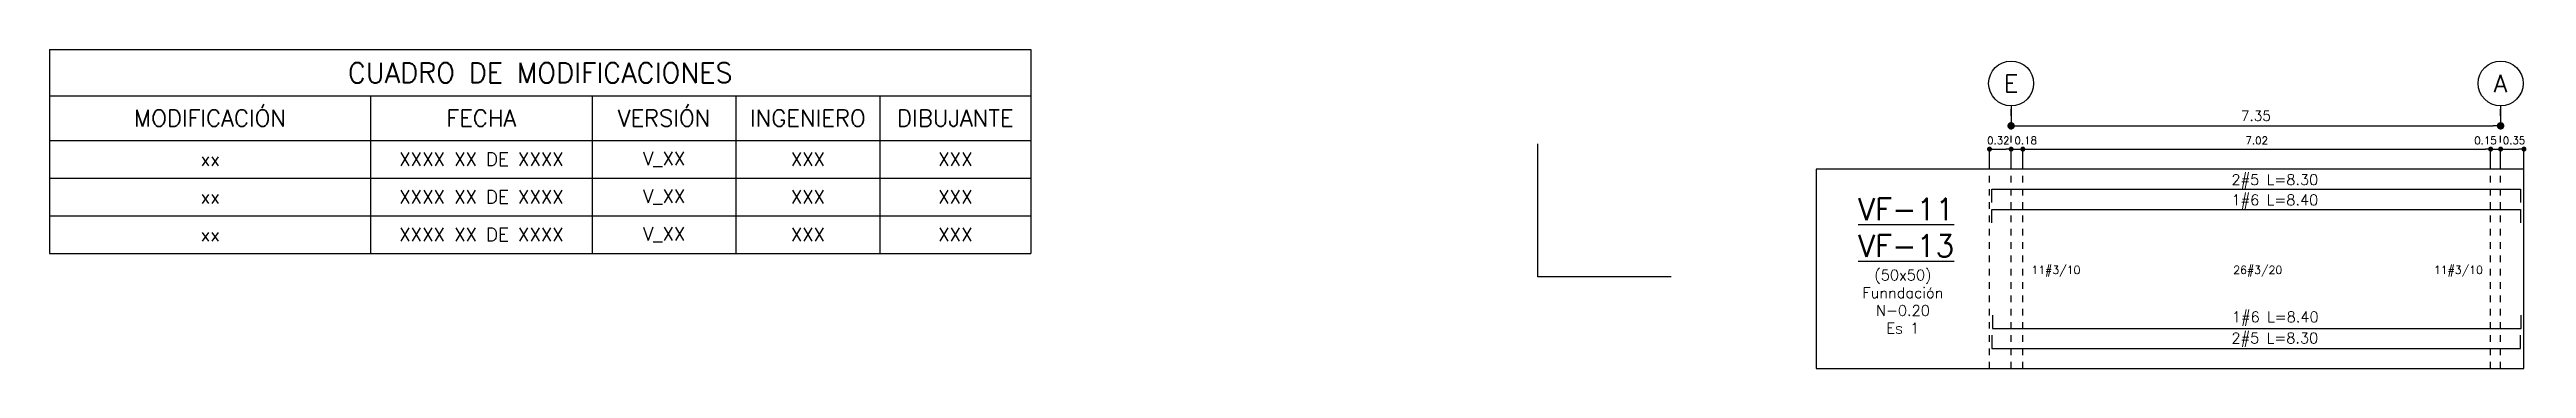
# Model space of a CAD drawing. Header units: millimetres. Extents: x 0 to 197, y -27 to 41.
# Drawn here: x 0 to 37.17, y -10.76 to -5.96 of the extents above; entities that cross this region are included whole.
import ezdxf
from ezdxf.enums import TextEntityAlignment as Align

# ---------------------------------------------------------------- set-up
doc = ezdxf.new("R2010")
doc.units = ezdxf.units.MM
doc.header["$LTSCALE"] = 0.01
doc.header["$PDMODE"] = 3
doc.linetypes.add('DASHDOT', pattern=[1, 0.5, -0.25, 0, -0.25])
doc.linetypes.add('DASHED2', pattern=[0.375, 0.25, -0.125])
for name, color, linetype in [('FC_BORDES', 4, 'Continuous'), ('FC_CIRCULO DE EJES', 3, 'Continuous'), ('FC_COTAS', 1, 'Continuous'), ('FC_COTAS @ 75', 1, 'Continuous'), ('FC_EJES', 1, 'DASHDOT'), ('FC_PROYECCION', 6, 'DASHED2'), ('FC_R-175', 5, 'Continuous'), ('FC_R-60', 11, 'Continuous'), ('FC_R-80', 11, 'Continuous'), ('FC_REFUERZO', 5, 'Continuous')]:
    doc.layers.add(name, color=color, linetype=linetype)
doc.layers.add('FC_HOJA', color=230, linetype='Continuous', plot=False)
doc.styles.add('FC_TEXT1', font='romans.shx')
doc.styles.get("Standard").update_dxf_attribs({"font": 'romans.shx'})
doc.dimstyles.new('FC_COTAS', dxfattribs={"dimtxt": 0.0015, "dimasz": 0.001, "dimexe": 0, "dimexo": 0, "dimgap": 0.001, "dimtad": 1, "dimtih": 1, "dimtoh": 1, "dimzin": 0, "dimdsep": 46, "dimtxsty": 'FC_TEXT1', "dimblk": 'DOT', "dimcen": 0.09, "dimclrd": 256, "dimclre": 256, "dimclrt": 256, "dimadec": 0, "dimazin": 0, "dimtfac": 1, "dimtix": 1, "dimtmove": 2, "dimatfit": 3, "dimfxl": 1.002, "dimtolj": 1, "dimtzin": 0, "dimlwd": -1, "dimarcsym": 0})
doc.dimstyles.new('FC_COTAS EJES', dxfattribs={"dimtxt": 0.002, "dimasz": 0.0015, "dimexe": 0, "dimexo": 0, "dimgap": 0.001, "dimtad": 1, "dimtih": 1, "dimtoh": 1, "dimzin": 0, "dimdsep": 46, "dimtxsty": 'FC_TEXT1', "dimblk": 'DOT', "dimcen": 0.09, "dimclrd": 256, "dimclre": 256, "dimclrt": 256, "dimadec": 0, "dimazin": 0, "dimtfac": 1, "dimtix": 1, "dimtmove": 2, "dimatfit": 3, "dimfxl": 1.002, "dimtolj": 1, "dimtzin": 0, "dimlwd": -1, "dimarcsym": 0})

msp = doc.modelspace()

# ---------------------------------------------------------------- texts
at = {"layer": 'FC_R-175', "ltscale": 0.6, "insert": (27.8638, -8.1976), "char_height": 0.33, "width": 1.168671, "attachment_point": 2}
msp.add_mtext('{\\LVF-11\\PVF-13}', dxfattribs=at)
at = {"layer": 'FC_R-60'}
for s, p in [('11#3/10', (30.1107, -9.3358)), ('26#3/20', (33.1393, -9.3358)), ('11#3/10', (36.1504, -9.3358))]:
    msp.add_text(s, height=0.12, dxfattribs=at).set_placement(p, align=Align.CENTER)
at = {"layer": 'FC_R-80'}
for s, p in [('2#5 L=8.30', (33.3956, -7.9987)), ('1#6 L=8.40', (33.3956, -8.3027)), ('1#6 L=8.40', (33.4018, -10.0618)), ('2#5 L=8.30', (33.3956, -10.3798))]:
    msp.add_text(s, height=0.16, dxfattribs=at).set_placement(p, align=Align.CENTER)
at = {"layer": 'FC_R-80', "ltscale": 0.6, "insert": (27.8143, -9.2728), "char_height": 0.16, "width": 0.953981, "attachment_point": 2}
msp.add_mtext('(50x50)\\PFunndación \\PN-0.20\\PEs 1', dxfattribs=at)

# ---------------------------------------------------------------- blocks, each defined once
blk = doc.blocks.new('FC_B_Eje')
at = {"layer": 'FC_CIRCULO DE EJES', "ltscale": 1.5}
blk.add_circle((0, 0), 0.0045, dxfattribs=at)
at = {"ltscale": 1.5, "style": 'FC_TEXT1'}
blk.add_attdef('EJE', text='', height=0.0035, dxfattribs=at).set_placement((0, 0), align=Align.MIDDLE_CENTER)
blk = doc.blocks.new('_Dot')
at = {"color": 0, "linetype": 'ByBlock', "lineweight": -2}
blk.add_line((-0.5, 0), (-1, 0), dxfattribs=at)
at = {"color": 0, "linetype": 'ByBlock', "const_width": 0.5}
blk.add_lwpolyline([(-0.25, 0, 1), (0.25, 0, 1)], format="xyb", close=True, dxfattribs=at)
blk = doc.blocks.new('*D206')
at = {"layer": 'Defpoints', "color": 0, "ltscale": 0.6, "transparency": 16777216}
for p in [(29.438, -6.809), (36.784, -6.809), (36.784, -7.109)]:
    blk.add_point(p, dxfattribs=at)
at = {"layer": 'FC_COTAS', "lineweight": -2, "ltscale": 0.6, "transparency": 16777216}
for p, q in [((29.438, -6.809), (29.438, -7.109)), ((36.784, -6.809), (36.784, -7.109))]:
    blk.add_line(p, q, dxfattribs=at)
at = {"layer": 'FC_COTAS', "ltscale": 0.6, "transparency": 16777216}
blk.add_line((29.55, -7.109), (36.672, -7.109), dxfattribs=at)
at = {"layer": 'FC_COTAS', "ltscale": 0.6, "transparency": 16777216, "xscale": 0.1125, "yscale": 0.1125, "zscale": 0.1125, "rotation": 180}
blk.add_blockref('_Dot', (29.438, -7.109), dxfattribs=at)
at = {"layer": 'FC_COTAS', "ltscale": 0.6, "transparency": 16777216, "xscale": 0.1125, "yscale": 0.1125, "zscale": 0.1125}
blk.add_blockref('_Dot', (36.784, -7.109), dxfattribs=at)
at = {"layer": 'FC_COTAS', "ltscale": 0.6, "transparency": 16777216, "insert": (33.111, -6.959), "char_height": 0.15, "attachment_point": 5, "style": 'FC_TEXT1'}
blk.add_mtext('\\A1;7.35', dxfattribs=at)
blk = doc.blocks.new('*D207')
at = {"layer": 'Defpoints', "color": 0, "ltscale": 0.6, "transparency": 16777216}
for p in [(29.114, -7.759), (29.438, -7.459), (29.438, -7.759)]:
    blk.add_point(p, dxfattribs=at)
at = {"layer": 'FC_COTAS', "lineweight": -2, "ltscale": 0.6, "transparency": 16777216}
for p, q in [((29.114, -7.759), (29.114, -7.459)), ((29.438, -7.759), (29.438, -7.459))]:
    blk.add_line(p, q, dxfattribs=at)
at = {"layer": 'FC_COTAS', "ltscale": 0.6, "transparency": 16777216}
blk.add_line((29.189, -7.459), (29.363, -7.459), dxfattribs=at)
at = {"layer": 'FC_COTAS', "ltscale": 0.6, "transparency": 16777216, "xscale": 0.075, "yscale": 0.075, "zscale": 0.075, "rotation": 180}
blk.add_blockref('_Dot', (29.114, -7.459), dxfattribs=at)
at = {"layer": 'FC_COTAS', "ltscale": 0.6, "transparency": 16777216, "xscale": 0.075, "yscale": 0.075, "zscale": 0.075}
blk.add_blockref('_Dot', (29.438, -7.459), dxfattribs=at)
at = {"layer": 'FC_COTAS', "ltscale": 0.6, "transparency": 16777216, "insert": (29.246, -7.328), "char_height": 0.1125, "attachment_point": 5, "style": 'FC_TEXT1'}
blk.add_mtext('\\A1;0.32', dxfattribs=at)
blk = doc.blocks.new('*D208')
at = {"layer": 'Defpoints', "color": 0, "ltscale": 0.6, "transparency": 16777216}
for p in [(29.438, -7.759), (29.614, -7.459), (29.614, -7.759)]:
    blk.add_point(p, dxfattribs=at)
at = {"layer": 'FC_COTAS', "lineweight": -2, "ltscale": 0.6, "transparency": 16777216}
for p, q in [((29.438, -7.759), (29.438, -7.459)), ((29.614, -7.759), (29.614, -7.459))]:
    blk.add_line(p, q, dxfattribs=at)
at = {"layer": 'FC_COTAS', "ltscale": 0.6, "transparency": 16777216}
blk.add_line((29.438, -7.459), (29.614, -7.459), dxfattribs=at)
at = {"layer": 'FC_COTAS', "ltscale": 0.6, "transparency": 16777216, "insert": (29.657, -7.328), "char_height": 0.1125, "attachment_point": 5, "style": 'FC_TEXT1'}
blk.add_mtext('\\A1;0.18', dxfattribs=at)
blk = doc.blocks.new('*D209')
at = {"layer": 'Defpoints', "color": 0, "ltscale": 0.6, "transparency": 16777216}
for p in [(29.614, -7.759), (36.634, -7.459), (36.634, -7.759)]:
    blk.add_point(p, dxfattribs=at)
at = {"layer": 'FC_COTAS', "lineweight": -2, "ltscale": 0.6, "transparency": 16777216}
for p, q in [((29.614, -7.759), (29.614, -7.459)), ((36.634, -7.759), (36.634, -7.459))]:
    blk.add_line(p, q, dxfattribs=at)
at = {"layer": 'FC_COTAS', "ltscale": 0.6, "transparency": 16777216}
blk.add_line((29.689, -7.459), (36.559, -7.459), dxfattribs=at)
at = {"layer": 'FC_COTAS', "ltscale": 0.6, "transparency": 16777216, "xscale": 0.075, "yscale": 0.075, "zscale": 0.075, "rotation": 180}
blk.add_blockref('_Dot', (29.614, -7.459), dxfattribs=at)
at = {"layer": 'FC_COTAS', "ltscale": 0.6, "transparency": 16777216, "xscale": 0.075, "yscale": 0.075, "zscale": 0.075}
blk.add_blockref('_Dot', (36.634, -7.459), dxfattribs=at)
at = {"layer": 'FC_COTAS', "ltscale": 0.6, "transparency": 16777216, "insert": (33.124, -7.328), "char_height": 0.1125, "attachment_point": 5, "style": 'FC_TEXT1'}
blk.add_mtext('\\A1;7.02', dxfattribs=at)
blk = doc.blocks.new('*D210')
at = {"layer": 'Defpoints', "color": 0, "ltscale": 0.6, "transparency": 16777216}
for p in [(36.634, -7.759), (36.784, -7.459), (36.784, -7.759)]:
    blk.add_point(p, dxfattribs=at)
at = {"layer": 'FC_COTAS', "lineweight": -2, "ltscale": 0.6, "transparency": 16777216}
for p, q in [((36.634, -7.759), (36.634, -7.459)), ((36.784, -7.759), (36.784, -7.459))]:
    blk.add_line(p, q, dxfattribs=at)
at = {"layer": 'FC_COTAS', "ltscale": 0.6, "transparency": 16777216}
blk.add_line((36.634, -7.459), (36.784, -7.459), dxfattribs=at)
at = {"layer": 'FC_COTAS', "ltscale": 0.6, "transparency": 16777216, "insert": (36.557, -7.328), "char_height": 0.1125, "attachment_point": 5, "style": 'FC_TEXT1'}
blk.add_mtext('\\A1;0.15', dxfattribs=at)
blk = doc.blocks.new('*D211')
at = {"layer": 'Defpoints', "color": 0, "ltscale": 0.6, "transparency": 16777216}
for p in [(36.784, -7.759), (37.134, -7.759)]:
    blk.add_point(p, dxfattribs=at)
at = {"layer": 'FC_COTAS', "lineweight": -2, "ltscale": 0.6, "transparency": 16777216}
for p, q in [((36.784, -7.759), (36.784, -7.459)), ((37.134, -7.759), (37.134, -7.459))]:
    blk.add_line(p, q, dxfattribs=at)
at = {"layer": 'FC_COTAS', "ltscale": 0.6, "transparency": 16777216}
blk.add_line((36.859, -7.459), (37.059, -7.459), dxfattribs=at)
at = {"layer": 'FC_COTAS', "ltscale": 0.6, "transparency": 16777216, "insert": (36.985, -7.328), "char_height": 0.1125, "attachment_point": 5, "style": 'FC_TEXT1', "bg_fill": 3, "box_fill_scale": 1.1, "bg_fill_color": 256, "bg_fill_true_color": 13158600, "bg_fill_transparency": 0}
blk.add_mtext('\\A1;0.35', dxfattribs=at)
at = {"layer": 'Defpoints', "color": 0, "ltscale": 0.6, "transparency": 16777216}
blk.add_point((37.134, -7.459), dxfattribs=at)
at = {"layer": 'FC_COTAS', "ltscale": 0.6, "transparency": 16777216, "xscale": 0.075, "yscale": 0.075, "zscale": 0.075, "rotation": 180}
blk.add_blockref('_Dot', (36.784, -7.459), dxfattribs=at)
at = {"layer": 'FC_COTAS', "ltscale": 0.6, "transparency": 16777216, "xscale": 0.075, "yscale": 0.075, "zscale": 0.075}
blk.add_blockref('_Dot', (37.134, -7.459), dxfattribs=at)
blk = doc.blocks.new('*T20')
at = {"layer": 'FC_BORDES', "color": 0, "linetype": 'ByBlock', "lineweight": -2, "ltscale": 0.6, "transparency": 16777216}
for p, q in [((0, 0), (14.728, 0)), ((0, 0), (0, -3.067)), ((14.728, 0), (14.728, -3.067)), ((0, -0.7), (14.728, -0.7)), ((4.817, -0.7), (4.817, -3.067)), ((8.144, -0.7), (8.144, -3.067)), ((10.301, -0.7), (10.301, -3.067)), ((12.458, -0.7), (12.458, -3.067)), ((0, -1.367), (14.728, -1.367)), ((0, -1.934), (14.728, -1.934)), ((0, -2.5), (14.728, -2.5)), ((0, -3.067), (14.728, -3.067))]:
    blk.add_line(p, q, dxfattribs=at)
at = {"layer": 'FC_BORDES', "color": 5, "ltscale": 0.6, "transparency": 16777216, "insert": (7.364, -0.35), "char_height": 0.3, "width": 14.72804, "attachment_point": 5, "style": 'FC_TEXT1'}
blk.add_mtext('CUADRO DE MODIFICACIONES', dxfattribs=at)
at = {"layer": 'FC_BORDES', "color": 2, "ltscale": 0.6, "transparency": 16777216, "char_height": 0.25, "attachment_point": 5, "style": 'FC_TEXT1'}
for s, insert, width in [('MODIFICACIÓN', (2.409, -1.033), 4.81705), ('FECHA', (6.481, -1.033), 3.3268), ('VERSIÓN', (9.223, -1.033), 2.15668), ('INGENIERO ', (11.38, -1.033), 2.15668), ('DIBUJANTE', (13.593, -1.033), 2.26963)]:
    blk.add_mtext(s, dxfattribs=dict(at, insert=insert, width=width))
at = {"layer": 'FC_BORDES', "color": 11, "ltscale": 0.6, "transparency": 16777216, "char_height": 0.2, "attachment_point": 5, "style": 'FC_TEXT1'}
for s, insert, width in [('xx', (2.409, -1.65), 4.51735), ('XXXX XX DE XXXX', (6.481, -1.65), 3.0271), ('V_XX', (9.223, -1.65), 1.85698), ('XXX', (11.38, -1.65), 1.85698), ('XXX', (13.593, -1.65), 1.96993), ('xx', (2.409, -2.217), 4.51735), ('XXXX XX DE XXXX', (6.481, -2.217), 3.0271), ('V_XX', (9.223, -2.217), 1.85698), ('XXX', (11.38, -2.217), 1.85698), ('XXX', (13.593, -2.217), 1.96993), ('xx', (2.409, -2.784), 4.51735), ('XXXX XX DE XXXX', (6.481, -2.784), 3.0271), ('V_XX', (9.223, -2.784), 1.85698), ('XXX', (11.38, -2.784), 1.85698), ('XXX', (13.593, -2.784), 1.96993)]:
    blk.add_mtext(s, dxfattribs=dict(at, insert=insert, width=width))

# ---------------------------------------------------------------- dimensions: what is measured, and where the dimension line sits
at = {"layer": 'FC_COTAS @ 75', "ltscale": 0.6}
for base, p1, p2, dimstyle, picture, middle in [((36.7843, -7.1093), (29.4378, -6.8092), (36.7843, -6.8092), 'FC_COTAS EJES', '*D206', (33.111, -6.9593)), ((36.6343, -7.4592), (29.6143, -7.7592), (36.6343, -7.7592), 'FC_COTAS', '*D209', (33.1243, -7.3279))]:
    dim = msp.add_linear_dim(base=base, p1=p1, p2=p2, dimstyle=dimstyle, override={"dimscale": 75, "dimtix": 1, "dimtofl": 1, "dimtmove": 2, "dimatfit": 3}, dxfattribs=at)
    dim.commit()
    dim.dimension.update_dxf_attribs({"geometry": picture, "text_midpoint": middle})
for base, p1, p2, picture, middle in [((29.4378, -7.4592), (29.1143, -7.7592), (29.4378, -7.7592), '*D207', (29.2465, -7.3279)), ((29.6143, -7.4592), (29.4378, -7.7592), (29.6143, -7.7592), '*D208', (29.657, -7.3279)), ((36.7843, -7.4592), (36.6343, -7.7592), (36.7843, -7.7592), '*D210', (36.5571, -7.3279))]:
    dim = msp.add_linear_dim(base=base, p1=p1, p2=p2, dimstyle='FC_COTAS', override={"dimscale": 75, "dimtix": 1, "dimtofl": 1, "dimtmove": 2, "dimatfit": 3}, dxfattribs=at)
    dim.commit()
    dim.dimension.update_dxf_attribs({"geometry": picture, "text_midpoint": middle, "dimtype": 128})

# ---------------------------------------------------------------- linework, layer by layer
at = {"layer": 'FC_BORDES'}
msp.add_lwpolyline([(26.5143, -10.7592), (37.1343, -10.7592), (37.1343, -7.7592), (26.5143, -7.7592)], close=True, dxfattribs=at)
at = {"layer": 'FC_EJES', "ltscale": 0.6}
for points in [[(29.4378, -10.7592), (29.4378, -6.8092)], [(36.7843, -10.7592), (36.7843, -6.8092)]]:
    msp.add_lwpolyline(points, dxfattribs=at)
at = {"layer": 'FC_HOJA', "ltscale": 0.6}
msp.add_lwpolyline([(24.3372, -9.3778), (22.3372, -9.3778), (22.3372, -7.3778)], dxfattribs=at)
at = {"layer": 'FC_PROYECCION'}
for p, q in [((29.1143, -10.7592), (29.1143, -7.7592)), ((29.6143, -10.7592), (29.6143, -7.7592)), ((36.6343, -10.7592), (36.6343, -7.7592))]:
    msp.add_line(p, q, dxfattribs=at)
at = {"layer": 'FC_REFUERZO'}
for points in [[(29.1506, -8.2632), (29.1506, -8.0632), (37.0843, -8.0632), (37.0843, -8.2632)], [(29.1506, -8.5672), (29.1506, -8.3672), (37.0843, -8.3672), (37.0843, -8.5672)], [(29.1568, -9.9552), (29.1568, -10.1552), (37.0906, -10.1552), (37.0906, -9.9552)], [(29.1506, -10.2592), (29.1506, -10.4592), (37.0843, -10.4592), (37.0843, -10.2592)]]:
    msp.add_lwpolyline(points, dxfattribs=at)

# ---------------------------------------------------------------- block references
msp.add_blockref('*T20', (0, -5.9603))
at = {"layer": 'FC_R-175'}
ref = msp.add_blockref('FC_B_Eje', (29.4378, -6.4717), dxfattribs=dict(at, xscale=75, yscale=75, zscale=75))
ref.add_attrib('EJE', 'E', dxfattribs={"layer": '0', "color": 0, "ltscale": 1.5, "height": 0.2625, "style": 'FC_TEXT1'}).set_placement((29.4378, -6.4717), align=Align.MIDDLE_CENTER)
ref = msp.add_blockref('FC_B_Eje', (36.7843, -6.4717), dxfattribs=dict(at, xscale=75, yscale=75, zscale=75))
ref.add_attrib('EJE', 'A', dxfattribs={"layer": '0', "color": 0, "ltscale": 1.5, "height": 0.2625, "style": 'FC_TEXT1'}).set_placement((36.7843, -6.4717), align=Align.MIDDLE_CENTER)

msp.set_redraw_order([(e.dxf.handle, doc.entitydb.next_handle()) for e in msp.query("TEXT MTEXT ATTDEF DIMENSION ARC_DIMENSION")])  # texts and dimensions are drawn at this point

# ---------------------------------------------------------------- next in the draw order: dimensions: what is measured, and where the dimension line sits
at = {"layer": 'FC_COTAS @ 75', "ltscale": 0.6}
dim = msp.add_linear_dim(base=(37.1343, -7.4592), p1=(36.7843, -7.7592), p2=(37.1343, -7.7592), dimstyle='FC_COTAS', override={"dimscale": 75, "dimtix": 1, "dimtofl": 1, "dimtmove": 2, "dimatfit": 3, "dimtfill": 1}, dxfattribs=at)
dim.commit()
dim.dimension.update_dxf_attribs({"geometry": '*D211', "text_midpoint": (36.9845, -7.3279), "dimtype": 128})

doc.saveas('drawing.dxf')
